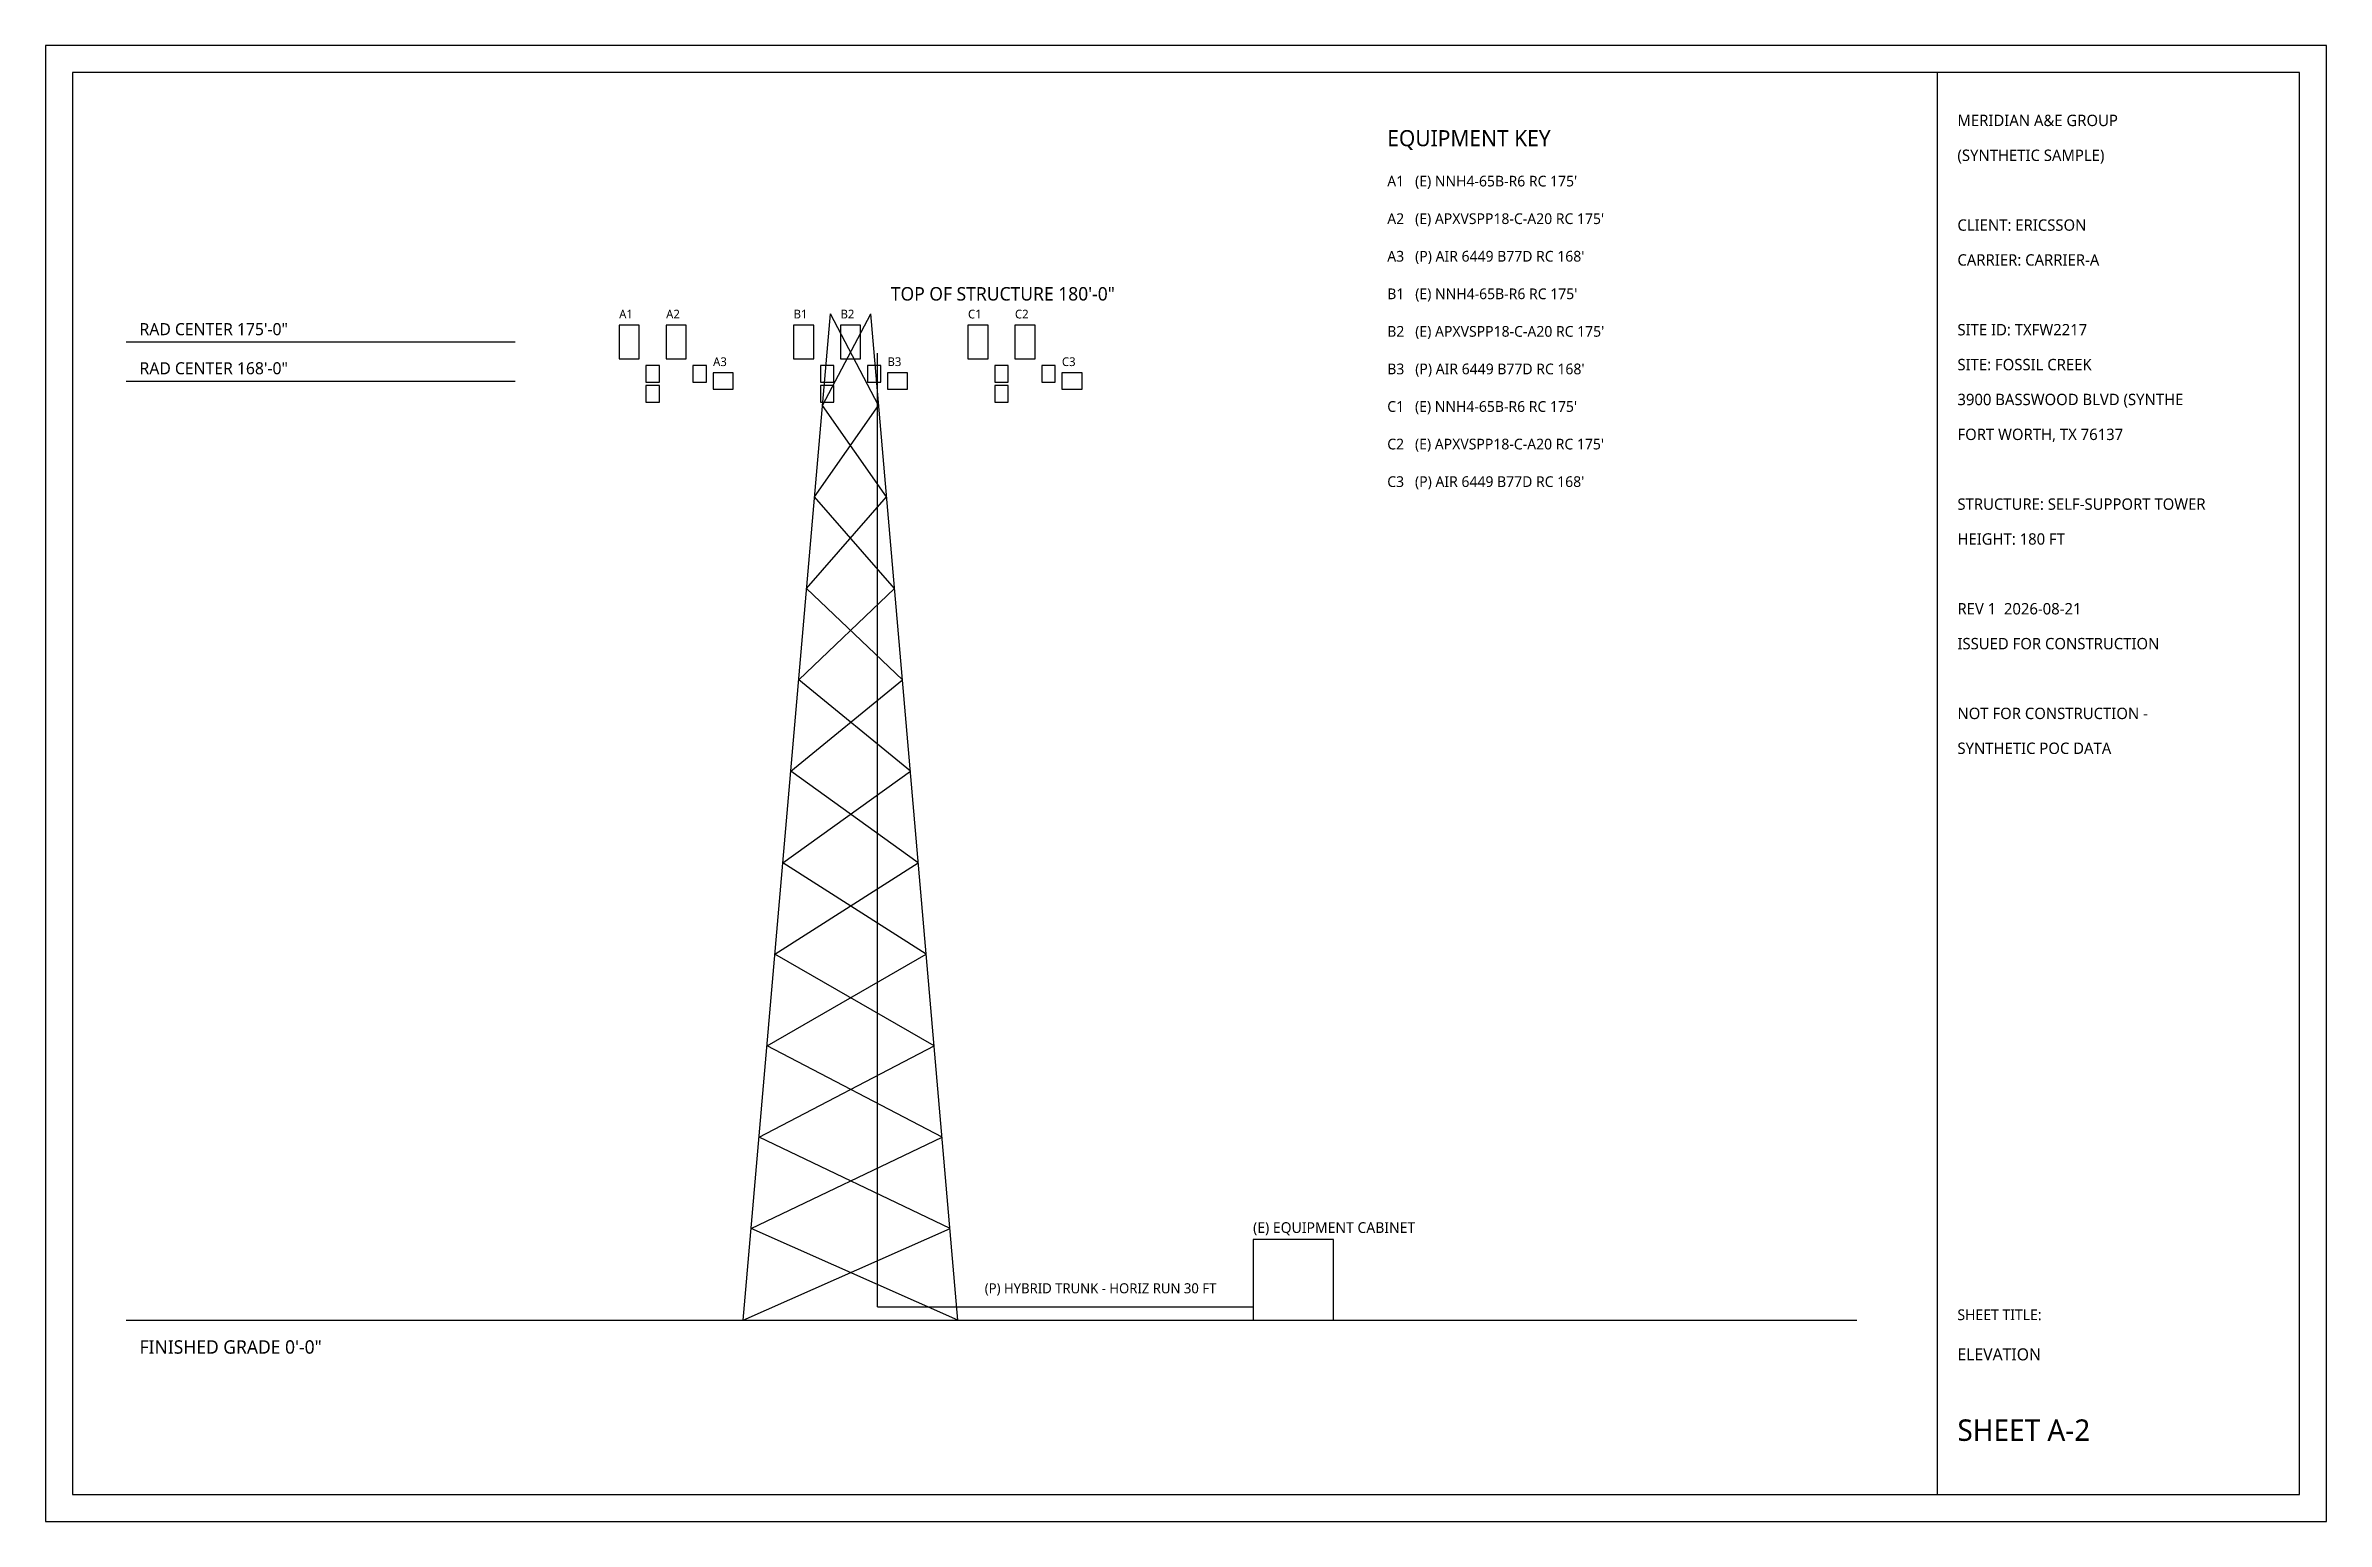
# Model space of a CAD drawing. Extents: x 0 to 1940, y 0 to 220.
# Drawn here: x 400 to 740, y 0 to 220 of the extents above; entities that cross this region are included whole.
import ezdxf

# ---------------------------------------------------------------- set-up
doc = ezdxf.new("R2010")
doc.units = 0
for name, color, linetype in [('A-ANT-EXIST', 8, 'Continuous'), ('A-ANT-NEW', 1, 'Continuous'), ('A-BORDER', 7, 'Continuous'), ('A-CABLE', 3, 'Continuous'), ('A-DIM', 4, 'Continuous'), ('A-RRU-EXIST', 8, 'Continuous'), ('A-STRUCT', 7, 'Continuous'), ('A-TEXT', 7, 'Continuous'), ('A-TITLE', 7, 'Continuous')]:
    doc.layers.add(name, color=color, linetype=linetype)
doc.styles.add('OpenSans', font='OpenSans-Regular.ttf')

msp = doc.modelspace()

# ---------------------------------------------------------------- texts
at = {"layer": 'A-CABLE', "style": 'OpenSans'}
msp.add_text('(P) HYBRID TRUNK - HORIZ RUN 30 FT', height=1.5, dxfattribs=at).set_placement((540, 34))
at = {"layer": 'A-DIM', "style": 'OpenSans'}
for s, height, p in [('TOP OF STRUCTURE 180\'-0"', 2, (526, 182)), ('RAD CENTER 175\'-0"', 1.8, (414, 176.83)), ('RAD CENTER 168\'-0"', 1.8, (414, 171))]:
    msp.add_text(s, height=height, dxfattribs=at).set_placement(p)
at = {"layer": 'A-TEXT', "style": 'OpenSans'}
for s, height, p in [('EQUIPMENT KEY', 2.4, (600, 205)), ("A1   (E) NNH4-65B-R6 RC 175'", 1.6, (600, 199)), ("A2   (E) APXVSPP18-C-A20 RC 175'", 1.6, (600, 193.4)), ("A3   (P) AIR 6449 B77D RC 168'", 1.6, (600, 187.8)), ("B1   (E) NNH4-65B-R6 RC 175'", 1.6, (600, 182.2)), ('A1', 1.3, (485.5, 179.33)), ('A2', 1.3, (492.5, 179.33)), ('B1', 1.3, (511.5, 179.33)), ('B2', 1.3, (518.5, 179.33)), ('C1', 1.3, (537.5, 179.33)), ('C2', 1.3, (544.5, 179.33)), ("B2   (E) APXVSPP18-C-A20 RC 175'", 1.6, (600, 176.6)), ('A3', 1.3, (499.5, 172.23)), ('B3', 1.3, (525.5, 172.23)), ('C3', 1.3, (551.5, 172.23)), ("B3   (P) AIR 6449 B77D RC 168'", 1.6, (600, 171)), ("C1   (E) NNH4-65B-R6 RC 175'", 1.6, (600, 165.4)), ("C2   (E) APXVSPP18-C-A20 RC 175'", 1.6, (600, 159.8)), ("C3   (P) AIR 6449 B77D RC 168'", 1.6, (600, 154.2)), ('(E) EQUIPMENT CABINET', 1.6, (580, 43)), ('FINISHED GRADE 0\'-0"', 2, (414, 25))]:
    msp.add_text(s, height=height, dxfattribs=at).set_placement(p)
at = {"layer": 'A-TITLE', "style": 'OpenSans'}
for s, height, p in [('MERIDIAN A&E GROUP', 1.7, (685, 208)), ('(SYNTHETIC SAMPLE)', 1.7, (685, 202.8)), ('CLIENT: ERICSSON', 1.7, (685, 192.4)), ('CARRIER: CARRIER-A', 1.7, (685, 187.2)), ('SITE ID: TXFW2217', 1.7, (685, 176.8)), ('SITE: FOSSIL CREEK', 1.7, (685, 171.6)), ('3900 BASSWOOD BLVD (SYNTHE', 1.7, (685, 166.4)), ('FORT WORTH, TX 76137', 1.7, (685, 161.2)), ('STRUCTURE: SELF-SUPPORT TOWER', 1.7, (685, 150.8)), ('HEIGHT: 180 FT', 1.7, (685, 145.6)), ('REV 1  2026-08-21', 1.7, (685, 135.2)), ('ISSUED FOR CONSTRUCTION', 1.7, (685, 130)), ('NOT FOR CONSTRUCTION -', 1.7, (685, 119.6)), ('SYNTHETIC POC DATA', 1.7, (685, 114.4)), ('SHEET TITLE:', 1.6, (685, 30)), ('ELEVATION', 1.8, (685, 24)), ('SHEET A-2', 3.2, (685, 12))]:
    msp.add_text(s, height=height, dxfattribs=at).set_placement(p)

# ---------------------------------------------------------------- linework, layer by layer
at = {"layer": 'A-ANT-EXIST'}
for points in [[(485.5, 173.33), (488.5, 173.33), (488.5, 178.33), (485.5, 178.33)], [(492.5, 173.33), (495.5, 173.33), (495.5, 178.33), (492.5, 178.33)], [(511.5, 173.33), (514.5, 173.33), (514.5, 178.33), (511.5, 178.33)], [(518.5, 173.33), (521.5, 173.33), (521.5, 178.33), (518.5, 178.33)], [(537.5, 173.33), (540.5, 173.33), (540.5, 178.33), (537.5, 178.33)], [(544.5, 173.33), (547.5, 173.33), (547.5, 178.33), (544.5, 178.33)]]:
    msp.add_lwpolyline(points, close=True, dxfattribs=at)
at = {"layer": 'A-ANT-NEW'}
for points in [[(499.5, 168.77), (502.5, 168.77), (502.5, 171.23), (499.5, 171.23)], [(525.5, 168.77), (528.5, 168.77), (528.5, 171.23), (525.5, 171.23)], [(551.5, 168.77), (554.5, 168.77), (554.5, 171.23), (551.5, 171.23)]]:
    msp.add_lwpolyline(points, close=True, dxfattribs=at)
at = {"layer": 'A-BORDER'}
for points in [[(400, 0), (740, 0), (740, 220), (400, 220)], [(404, 4), (736, 4), (736, 216), (404, 216)]]:
    msp.add_lwpolyline(points, close=True, dxfattribs=at)
at = {"layer": 'A-CABLE'}
for q in [(524, 174.17), (580, 32)]:
    msp.add_line((524, 32), q, dxfattribs=at)
at = {"layer": 'A-DIM'}
for p, q in [((412, 175.83), (470, 175.83)), ((412, 170), (470, 170))]:
    msp.add_line(p, q, dxfattribs=at)
at = {"layer": 'A-RRU-EXIST'}
for points in [[(489.5, 169.83), (491.5, 169.83), (491.5, 172.33), (489.5, 172.33)], [(496.5, 169.83), (498.5, 169.83), (498.5, 172.33), (496.5, 172.33)], [(515.5, 169.83), (517.5, 169.83), (517.5, 172.33), (515.5, 172.33)], [(522.5, 169.83), (524.5, 169.83), (524.5, 172.33), (522.5, 172.33)], [(541.5, 169.83), (543.5, 169.83), (543.5, 172.33), (541.5, 172.33)], [(548.5, 169.83), (550.5, 169.83), (550.5, 172.33), (548.5, 172.33)], [(489.5, 166.83), (491.5, 166.83), (491.5, 169.33), (489.5, 169.33)], [(515.5, 166.83), (517.5, 166.83), (517.5, 169.33), (515.5, 169.33)], [(541.5, 166.83), (543.5, 166.83), (543.5, 169.33), (541.5, 169.33)]]:
    msp.add_lwpolyline(points, close=True, dxfattribs=at)
at = {"layer": 'A-STRUCT'}
for p, q in [((504, 30), (517, 180)), ((515.82, 166.36), (523, 180)), ((524.18, 166.36), (517, 180)), ((536, 30), (523, 180)), ((514.64, 152.73), (524.18, 166.36)), ((525.36, 152.73), (515.82, 166.36)), ((513.45, 139.09), (525.36, 152.73)), ((526.55, 139.09), (514.64, 152.73)), ((512.27, 125.45), (526.55, 139.09)), ((527.73, 125.45), (513.45, 139.09)), ((511.09, 111.82), (527.73, 125.45)), ((528.91, 111.82), (512.27, 125.45)), ((509.91, 98.18), (528.91, 111.82)), ((530.09, 98.18), (511.09, 111.82)), ((508.73, 84.55), (530.09, 98.18)), ((531.27, 84.55), (509.91, 98.18)), ((507.55, 70.91), (531.27, 84.55)), ((532.45, 70.91), (508.73, 84.55)), ((506.36, 57.27), (532.45, 70.91)), ((533.64, 57.27), (507.55, 70.91)), ((505.18, 43.64), (533.64, 57.27)), ((534.82, 43.64), (506.36, 57.27)), ((504, 30), (534.82, 43.64)), ((536, 30), (505.18, 43.64)), ((412, 30), (670, 30))]:
    msp.add_line(p, q, dxfattribs=at)
msp.add_lwpolyline([(580, 30), (592, 30), (592, 42), (580, 42)], close=True, dxfattribs=at)
at = {"layer": 'A-TITLE'}
msp.add_lwpolyline([(682, 4), (736, 4), (736, 216), (682, 216)], close=True, dxfattribs=at)

msp.set_redraw_order([(e.dxf.handle, doc.entitydb.next_handle()) for e in msp.query("TEXT MTEXT ATTDEF DIMENSION ARC_DIMENSION")])  # texts and dimensions are drawn at this point

doc.saveas('drawing.dxf')
